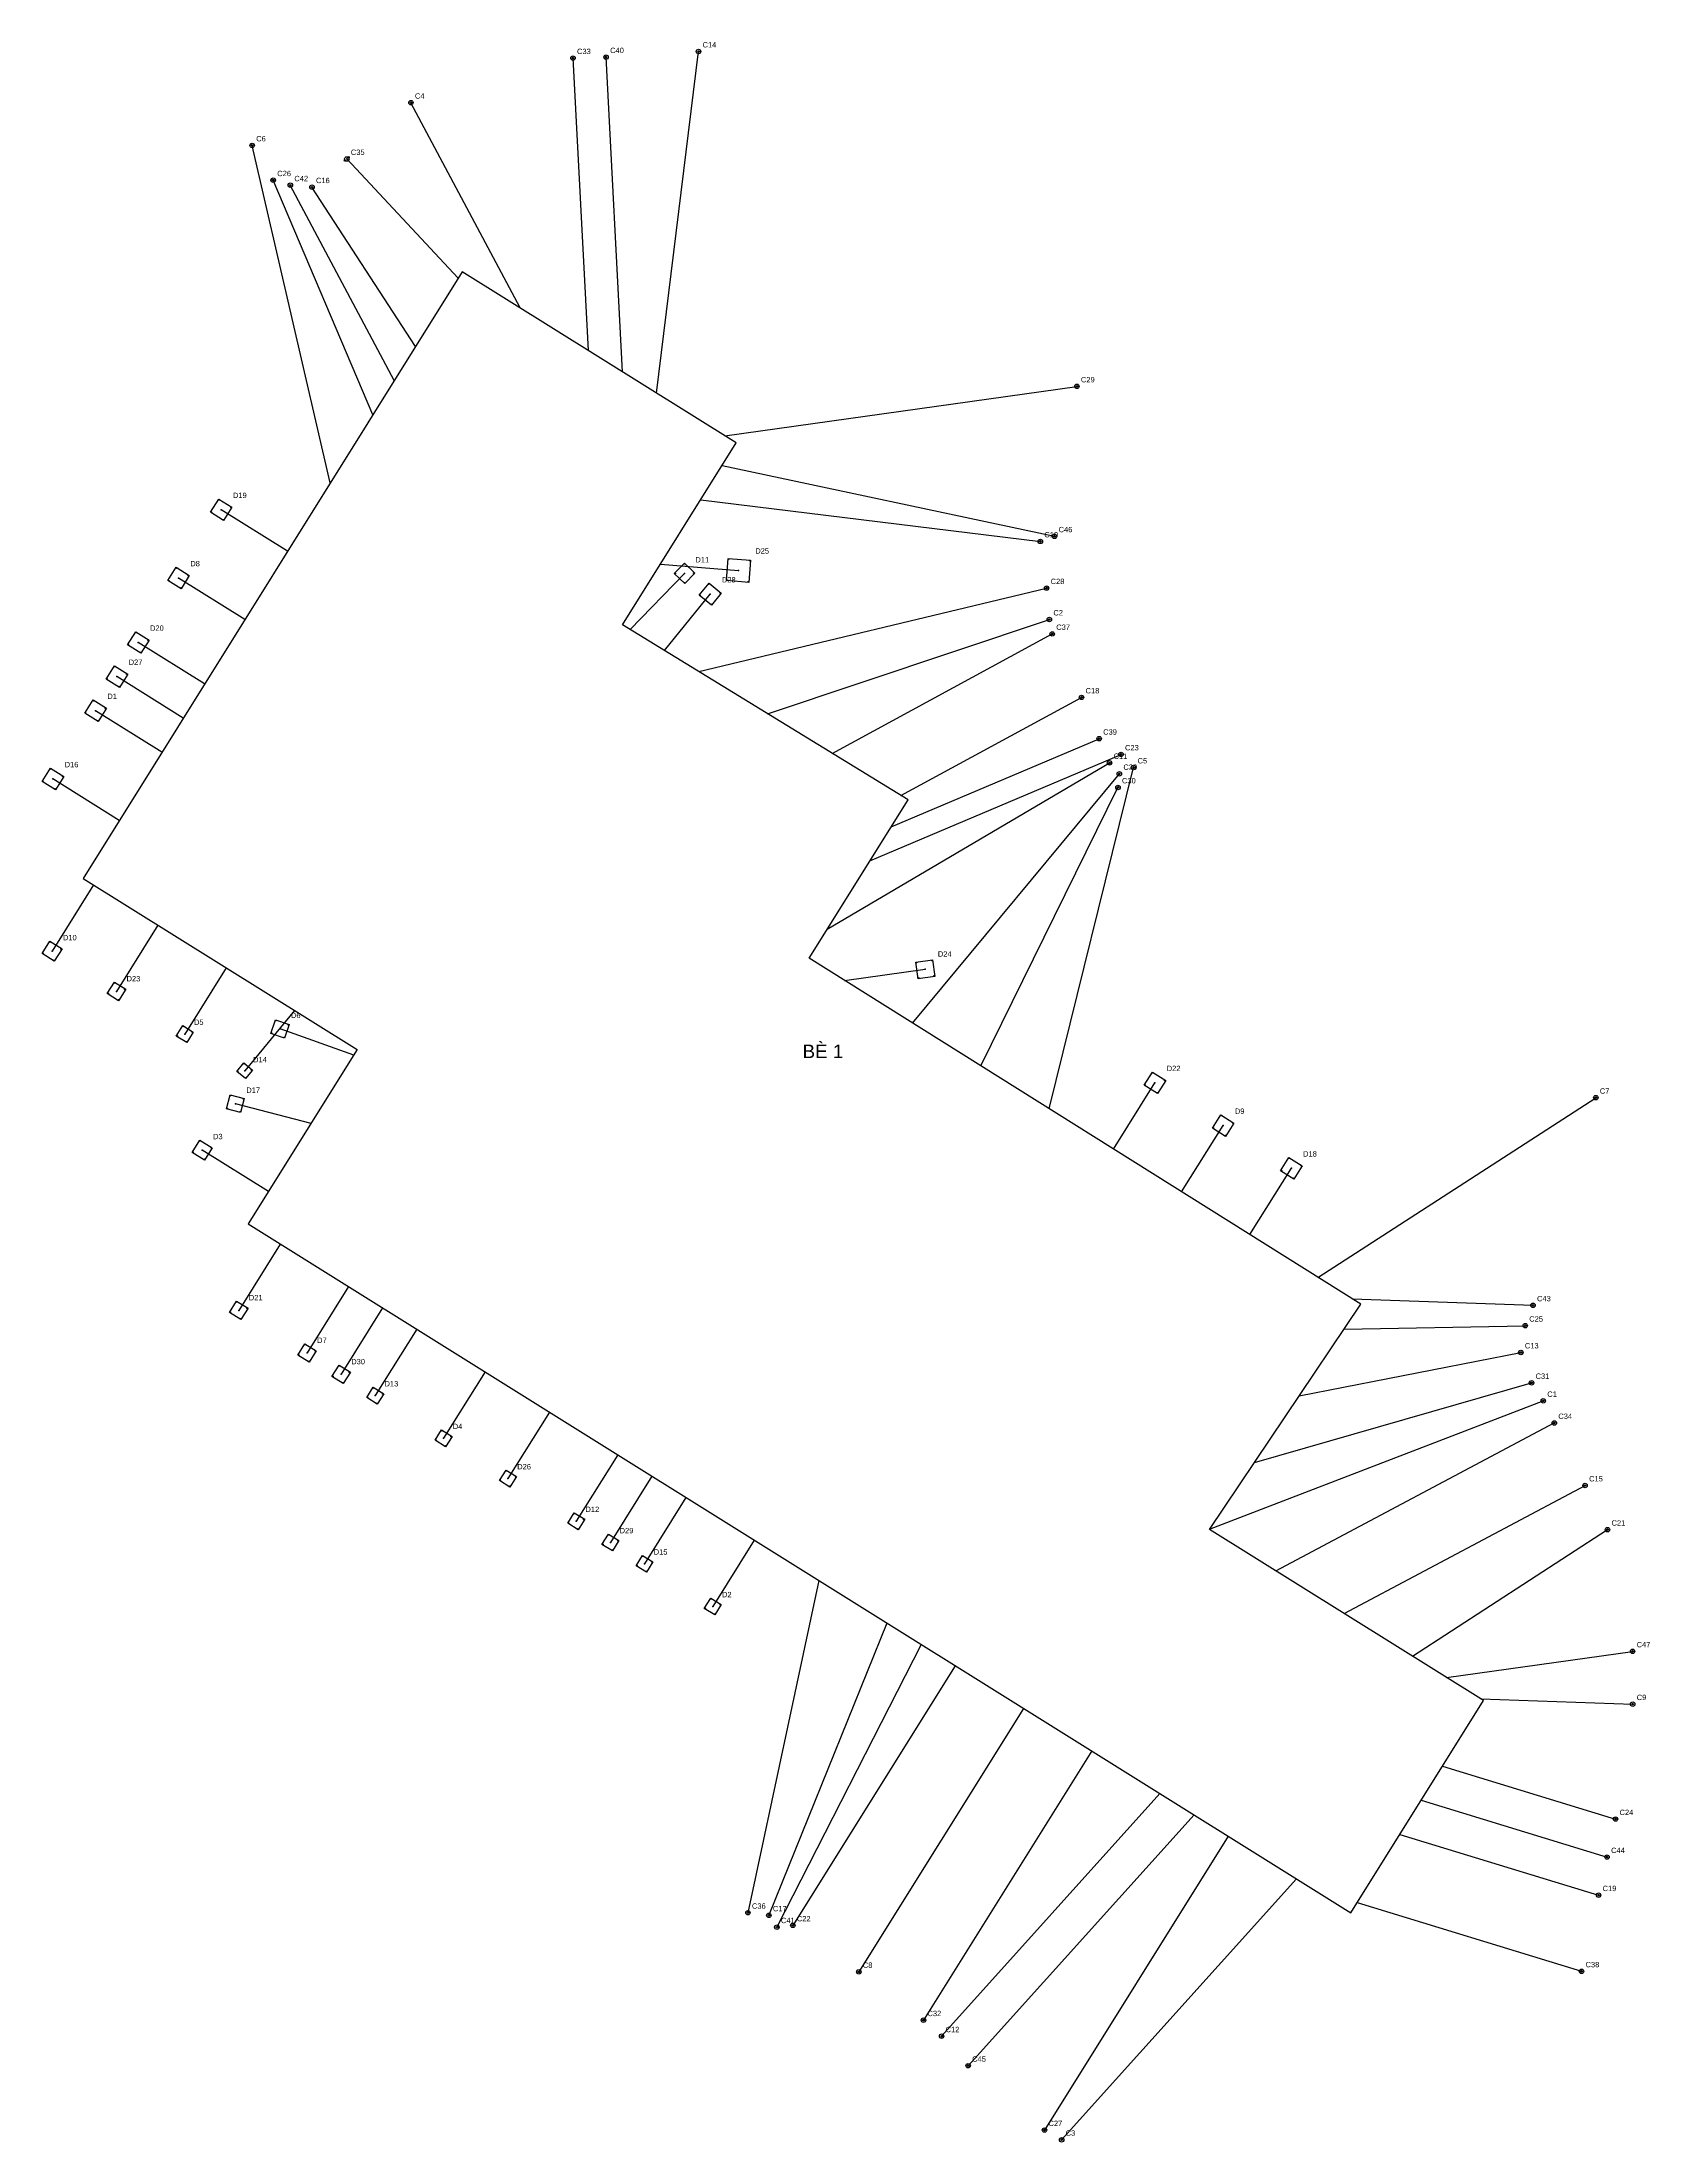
# Model space of a CAD drawing. Header units: metres. Extents: x 496742 to 497680, y 2343756 to 2344226.
# Drawn here: x 496742.2 to 497101.8, y 2343756 to 2344225.8 of the extents above; entities that cross this region are included whole.
import ezdxf

# ---------------------------------------------------------------- set-up
doc = ezdxf.new("R2010")
doc.units = ezdxf.units.M
for name, color, linetype in [('01_BE_PIN', 4, 'Continuous'), ('02_DAY_NEO_BO', 3, 'Continuous'), ('03_DAY_NEO_DAY', 1, 'Continuous'), ('04_COC_KHOAN_NHOI_BO', 2, 'Continuous'), ('05_DE_NEO_VIT_XOAN', 6, 'Continuous'), ('06_TOA_DO_TEXT', 7, 'Continuous')]:
    doc.layers.add(name, color=color, linetype=linetype)
doc.styles.add('VN', font='arial.ttf')

msp = doc.modelspace()

# ---------------------------------------------------------------- linework, layer by layer
at = {"layer": '01_BE_PIN'}
for p, q in [((496836.146, 2344174.377), (496751.359, 2344038.69)), ((496897.447, 2344136.072), (496836.146, 2344174.377)), ((496872.01, 2344095.366), (496897.447, 2344136.072)), ((496935.857, 2344056.225), (496872.01, 2344095.366)), ((496913.727, 2344020.809), (496935.857, 2344056.225)), ((496751.359, 2344038.69), (496812.659, 2344000.384)), ((497037.127, 2343943.419), (496913.727, 2344020.809)), ((496812.659, 2344000.384), (496788.283, 2343961.374)), ((496788.283, 2343961.374), (497034.853, 2343807.3)), ((497003.257, 2343893.078), (497037.127, 2343943.419)), ((497064.529, 2343854.791), (497003.257, 2343893.078)), ((497034.853, 2343807.3), (497064.529, 2343854.791))]:
    msp.add_line(p, q, dxfattribs=at)
at = {"layer": '02_DAY_NEO_BO'}
for p, q in [((496864.36, 2344156.75), (496860.92, 2344222.16)), ((496871.99, 2344151.98), (496868.32, 2344222.38)), ((496879.63, 2344147.21), (496889, 2344223.64)), ((496849.1, 2344166.28), (496824.67, 2344212.18)), ((496806.61, 2344127.12), (496789.17, 2344202.63)), ((496835.23, 2344172.91), (496810.33, 2344199.6)), ((496816.15, 2344142.38), (496793.87, 2344194.85)), ((496820.92, 2344150.01), (496797.7, 2344193.72)), ((496825.69, 2344157.65), (496802.54, 2344193.29)), ((496894.89, 2344137.67), (496973.62, 2344148.73)), ((496894.27, 2344131), (496968.61, 2344115.2)), ((496889.51, 2344123.36), (496965.44, 2344114.05)), ((496889.05, 2344084.92), (496966.84, 2344103.61)), ((496904.39, 2344075.51), (496967.46, 2344096.59)), ((496918.89, 2344066.63), (496968.1, 2344093.36)), ((496934.23, 2344057.22), (496974.66, 2344079.16)), ((496927.33, 2344042.57), (496983.48, 2344066.41)), ((496932.1, 2344050.21), (496978.59, 2344069.93)), ((496917.79, 2344027.31), (496980.92, 2344064.51)), ((496936.88, 2344006.29), (496983.12, 2344062.06)), ((496967.38, 2343987.16), (496986.29, 2344063.49)), ((496952.13, 2343996.72), (496982.8, 2344059.02)), ((497027.53, 2343949.44), (497089.67, 2343989.62)), ((497035.16, 2343944.65), (497075.63, 2343943.19)), ((497033.4, 2343937.88), (497073.89, 2343938.63)), ((497023.35, 2343922.95), (497072.91, 2343932.64)), ((497013.31, 2343908.01), (497075.3, 2343925.84)), ((497003.26, 2343893.08), (497077.92, 2343921.81)), ((497018.14, 2343883.78), (497080.39, 2343916.87)), ((497033.41, 2343874.24), (497087.27, 2343902.89)), ((497048.67, 2343864.7), (497092.29, 2343893.01)), ((496915.87, 2343881.65), (496900.04, 2343807.32)), ((496931.13, 2343872.11), (496904.73, 2343806.74)), ((496938.77, 2343867.34), (496906.52, 2343804.09)), ((497056.31, 2343859.93), (497097.9, 2343865.78)), ((496946.4, 2343862.57), (496910.08, 2343804.49)), ((497063.94, 2343855.16), (497097.92, 2343853.98)), ((496961.66, 2343853.03), (496924.84, 2343794.09)), ((496976.93, 2343843.5), (496939.3, 2343783.29)), ((497055.36, 2343840.12), (497094.09, 2343828.27)), ((496992.19, 2343833.96), (496943.35, 2343779.7)), ((497050.59, 2343832.48), (497092.19, 2343819.77)), ((496999.83, 2343829.19), (496949.29, 2343773.1)), ((497007.46, 2343824.42), (496966.37, 2343758.71)), ((497045.82, 2343824.85), (497090.29, 2343811.26)), ((497022.72, 2343814.88), (496970.2, 2343756.54)), ((497036.28, 2343809.59), (497086.48, 2343794.22))]:
    msp.add_line(p, q, dxfattribs=at)
at = {"layer": '03_DAY_NEO_DAY'}
for p, q in [((496797.08, 2344111.85), (496782.23, 2344121.12)), ((496880.5, 2344108.95), (496897.94, 2344107.57)), ((496787.54, 2344096.59), (496772.7, 2344105.86)), ((496873.7, 2344094.33), (496885.86, 2344106.91)), ((496881.38, 2344089.62), (496891.6, 2344102.25)), ((496778.53, 2344082.17), (496763.69, 2344091.44)), ((496773.76, 2344074.54), (496758.92, 2344083.81)), ((496768.99, 2344066.9), (496754.15, 2344076.18)), ((496759.45, 2344051.64), (496744.61, 2344060.91)), ((496753.67, 2344037.24), (496744.4, 2344022.4)), ((496768.09, 2344028.23), (496758.82, 2344013.39)), ((496783.36, 2344018.7), (496774.08, 2344003.85)), ((496921.63, 2344015.85), (496939.71, 2344018.36)), ((496798.62, 2344009.16), (496787.49, 2343995.65)), ((496811.89, 2343999.16), (496795.4, 2344005)), ((496981.78, 2343978.13), (496991.08, 2343992.95)), ((496802.35, 2343983.89), (496785.41, 2343988.27)), ((496997.03, 2343968.56), (497006.33, 2343983.39)), ((496792.82, 2343968.63), (496777.97, 2343977.9)), ((497012.28, 2343959), (497021.58, 2343973.83)), ((496795.45, 2343956.9), (496786.17, 2343942.06)), ((496810.71, 2343947.36), (496801.44, 2343932.52)), ((496818.34, 2343942.59), (496809.07, 2343927.75)), ((496825.98, 2343937.82), (496816.7, 2343922.98)), ((496841.24, 2343928.28), (496831.97, 2343913.44)), ((496855.66, 2343919.27), (496846.38, 2343904.43)), ((496870.92, 2343909.74), (496861.65, 2343894.89)), ((496878.55, 2343904.97), (496869.28, 2343890.13)), ((496886.19, 2343900.2), (496876.91, 2343885.36)), ((496901.45, 2343890.66), (496892.18, 2343875.82))]:
    msp.add_line(p, q, dxfattribs=at)
at = {"layer": '04_COC_KHOAN_NHOI_BO'}
for centre, radius in [((496860.92, 2344222.16), 0.5), ((496860.92, 2344222.16), 0.175), ((496868.32, 2344222.38), 0.5), ((496868.32, 2344222.38), 0.175), ((496889, 2344223.64), 0.5), ((496889, 2344223.64), 0.175), ((496824.67, 2344212.18), 0.5), ((496824.67, 2344212.18), 0.175), ((496789.17, 2344202.63), 0.5), ((496789.17, 2344202.63), 0.175), ((496809.946, 2344199.242), 0.175), ((496810.33, 2344199.6), 0.5), ((496810.714, 2344199.958), 0.175), ((496793.87, 2344194.85), 0.5), ((496793.87, 2344194.85), 0.175), ((496797.7, 2344193.72), 0.5), ((496797.7, 2344193.72), 0.175), ((496802.54, 2344193.29), 0.5), ((496802.54, 2344193.29), 0.175), ((496973.62, 2344148.73), 0.5), ((496973.62, 2344148.73), 0.175), ((496965.44, 2344114.05), 0.5), ((496965.44, 2344114.05), 0.175), ((496968.61, 2344115.2), 0.5), ((496968.61, 2344115.2), 0.175), ((496966.84, 2344103.61), 0.5), ((496966.84, 2344103.61), 0.175), ((496967.46, 2344096.59), 0.5), ((496967.46, 2344096.59), 0.175), ((496968.1, 2344093.36), 0.5), ((496968.1, 2344093.36), 0.175), ((496974.66, 2344079.16), 0.5), ((496974.66, 2344079.16), 0.175), ((496978.59, 2344069.93), 0.5), ((496978.59, 2344069.93), 0.175), ((496983.48, 2344066.41), 0.5), ((496983.48, 2344066.41), 0.175), ((496980.92, 2344064.51), 0.5), ((496980.92, 2344064.51), 0.175), ((496983.12, 2344062.06), 0.5), ((496983.12, 2344062.06), 0.175), ((496986.29, 2344063.49), 0.5), ((496986.29, 2344063.49), 0.175), ((496982.8, 2344059.02), 0.5), ((496982.8, 2344059.02), 0.175), ((497089.67, 2343989.62), 0.5), ((497089.67, 2343989.62), 0.175), ((497075.63, 2343943.19), 0.5), ((497075.63, 2343943.19), 0.175), ((497073.89, 2343938.63), 0.5), ((497073.89, 2343938.63), 0.175), ((497072.91, 2343932.64), 0.5), ((497072.91, 2343932.64), 0.175), ((497075.3, 2343925.84), 0.5), ((497075.3, 2343925.84), 0.175), ((497077.92, 2343921.81), 0.5), ((497077.92, 2343921.81), 0.175), ((497080.39, 2343916.87), 0.5), ((497080.39, 2343916.87), 0.175), ((497087.27, 2343902.89), 0.5), ((497087.27, 2343902.89), 0.175), ((497092.29, 2343893.01), 0.5), ((497092.29, 2343893.01), 0.175), ((497097.9, 2343865.78), 0.5), ((497097.9, 2343865.78), 0.175), ((497097.92, 2343853.98), 0.5), ((497097.92, 2343853.98), 0.175), ((497094.09, 2343828.27), 0.5), ((497094.09, 2343828.27), 0.175), ((497092.19, 2343819.77), 0.5), ((497092.19, 2343819.77), 0.175), ((496900.04, 2343807.32), 0.5), ((497090.29, 2343811.26), 0.5), ((497090.29, 2343811.26), 0.175), ((496900.04, 2343807.32), 0.175), ((496904.73, 2343806.74), 0.5), ((496904.73, 2343806.74), 0.175), ((496906.52, 2343804.09), 0.5), ((496906.52, 2343804.09), 0.175), ((496910.08, 2343804.49), 0.5), ((496910.08, 2343804.49), 0.175), ((496924.84, 2343794.09), 0.5), ((496924.84, 2343794.09), 0.175), ((497086.48, 2343794.22), 0.5), ((497086.48, 2343794.22), 0.175), ((496939.3, 2343783.29), 0.5), ((496939.3, 2343783.29), 0.175), ((496943.35, 2343779.7), 0.5), ((496943.35, 2343779.7), 0.175), ((496949.29, 2343773.1), 0.5), ((496949.29, 2343773.1), 0.175), ((496966.37, 2343758.71), 0.5), ((496966.37, 2343758.71), 0.175), ((496970.2, 2343756.54), 0.5), ((496970.2, 2343756.54), 0.175)]:
    msp.add_circle(centre, radius, dxfattribs=at)
for p in [(496860.92, 2344222.16), (496868.32, 2344222.38), (496889, 2344223.64), (496824.67, 2344212.18), (496789.17, 2344202.63), (496810.33, 2344199.6), (496793.87, 2344194.85), (496797.7, 2344193.72), (496802.54, 2344193.29), (496973.62, 2344148.73), (496965.44, 2344114.05), (496968.61, 2344115.2), (496966.84, 2344103.61), (496967.46, 2344096.59), (496968.1, 2344093.36), (496974.66, 2344079.16), (496978.59, 2344069.93), (496983.48, 2344066.41), (496980.92, 2344064.51), (496983.12, 2344062.06), (496986.29, 2344063.49), (496982.8, 2344059.02), (497089.67, 2343989.62), (497075.63, 2343943.19), (497073.89, 2343938.63), (497072.91, 2343932.64), (497075.3, 2343925.84), (497077.92, 2343921.81), (497080.39, 2343916.87), (497087.27, 2343902.89), (497092.29, 2343893.01), (497097.9, 2343865.78), (497097.92, 2343853.98), (497094.09, 2343828.27), (497092.19, 2343819.77), (497090.29, 2343811.26), (496900.04, 2343807.32), (496904.73, 2343806.74), (496906.52, 2343804.09), (496910.08, 2343804.49), (496924.84, 2343794.09), (497086.48, 2343794.22), (496939.3, 2343783.29), (496943.35, 2343779.7), (496949.29, 2343773.1), (496966.37, 2343758.71), (496970.2, 2343756.54)]:
    msp.add_point(p, dxfattribs=at)
at = {"layer": '05_DE_NEO_VIT_XOAN'}
for p, q in [((496779.819, 2344120.563), (496781.673, 2344123.531)), ((496781.673, 2344123.531), (496784.641, 2344121.677)), ((496782.787, 2344118.709), (496779.819, 2344120.563)), ((496784.641, 2344121.677), (496782.787, 2344118.709)), ((496883.562, 2344106.87), (496885.82, 2344109.208)), ((496885.82, 2344109.208), (496888.158, 2344106.95)), ((496895.252, 2344105.274), (496895.644, 2344110.258)), ((496895.644, 2344110.258), (496900.628, 2344109.866)), ((496900.628, 2344109.866), (496900.236, 2344104.882)), ((496770.289, 2344105.303), (496772.143, 2344108.271)), ((496773.257, 2344103.449), (496770.289, 2344105.303)), ((496772.143, 2344108.271), (496775.111, 2344106.417)), ((496775.111, 2344106.417), (496773.257, 2344103.449)), ((496885.9, 2344104.612), (496883.562, 2344106.87)), ((496888.158, 2344106.95), (496885.9, 2344104.612)), ((496889.139, 2344101.991), (496891.341, 2344104.711)), ((496891.341, 2344104.711), (496894.061, 2344102.509)), ((496900.236, 2344104.882), (496895.252, 2344105.274)), ((496891.859, 2344099.789), (496889.139, 2344101.991)), ((496894.061, 2344102.509), (496891.859, 2344099.789)), ((496761.279, 2344090.883), (496763.133, 2344093.851)), ((496764.247, 2344089.029), (496761.279, 2344090.883)), ((496763.133, 2344093.851), (496766.101, 2344091.997)), ((496766.101, 2344091.997), (496764.247, 2344089.029)), ((496756.509, 2344083.253), (496758.363, 2344086.221)), ((496758.363, 2344086.221), (496761.331, 2344084.367)), ((496759.477, 2344081.399), (496756.509, 2344083.253)), ((496761.331, 2344084.367), (496759.477, 2344081.399)), ((496751.739, 2344075.623), (496753.593, 2344078.591)), ((496754.707, 2344073.769), (496751.739, 2344075.623)), ((496753.593, 2344078.591), (496756.561, 2344076.737)), ((496756.561, 2344076.737), (496754.707, 2344073.769)), ((496742.199, 2344060.353), (496744.053, 2344063.321)), ((496744.053, 2344063.321), (496747.021, 2344061.467)), ((496747.021, 2344061.467), (496745.167, 2344058.499)), ((496745.167, 2344058.499), (496742.199, 2344060.353)), ((496742.161, 2344021.883), (496743.883, 2344024.639)), ((496743.883, 2344024.639), (496746.639, 2344022.917)), ((496744.917, 2344020.161), (496742.161, 2344021.883)), ((496746.639, 2344022.917), (496744.917, 2344020.161)), ((496937.595, 2344019.959), (496941.309, 2344020.475)), ((496938.111, 2344016.245), (496937.595, 2344019.959)), ((496941.309, 2344020.475), (496941.825, 2344016.761)), ((496756.753, 2344012.913), (496758.343, 2344015.457)), ((496758.343, 2344015.457), (496760.887, 2344013.867)), ((496941.825, 2344016.761), (496938.111, 2344016.245)), ((496759.297, 2344011.323), (496756.753, 2344012.913)), ((496760.887, 2344013.867), (496759.297, 2344011.323)), ((496772.185, 2344003.413), (496773.643, 2344005.745)), ((496773.643, 2344005.745), (496775.975, 2344004.287)), ((496793.326, 2344004.011), (496794.411, 2344007.074)), ((496794.411, 2344007.074), (496797.474, 2344005.989)), ((496797.474, 2344005.989), (496796.389, 2344002.926)), ((496774.517, 2344001.955), (496772.185, 2344003.413)), ((496775.975, 2344004.287), (496774.517, 2344001.955)), ((496796.389, 2344002.926), (496793.326, 2344004.011)), ((496785.73, 2343995.481), (496787.321, 2343997.41)), ((496787.321, 2343997.41), (496789.25, 2343995.819)), ((496789.25, 2343995.819), (496787.659, 2343993.89)), ((496787.659, 2343993.89), (496785.73, 2343995.481)), ((496988.668, 2343992.397), (496990.527, 2343995.362)), ((496991.633, 2343990.538), (496988.668, 2343992.397)), ((496990.527, 2343995.362), (496993.492, 2343993.503)), ((496993.492, 2343993.503), (496991.633, 2343990.538)), ((496783.43, 2343987.104), (496784.244, 2343990.25)), ((496786.576, 2343986.29), (496783.43, 2343987.104)), ((496784.244, 2343990.25), (496787.39, 2343989.436)), ((496787.39, 2343989.436), (496786.576, 2343986.29)), ((497003.918, 2343982.837), (497005.777, 2343985.802)), ((497006.883, 2343980.978), (497003.918, 2343982.837)), ((497005.777, 2343985.802), (497008.742, 2343983.943)), ((497008.742, 2343983.943), (497006.883, 2343980.978)), ((496775.731, 2343977.383), (496777.453, 2343980.139)), ((496778.487, 2343975.661), (496775.731, 2343977.383)), ((496777.453, 2343980.139), (496780.209, 2343978.417)), ((496780.209, 2343978.417), (496778.487, 2343975.661)), ((497019.168, 2343973.277), (497021.027, 2343976.242)), ((497022.133, 2343971.418), (497019.168, 2343973.277)), ((497021.027, 2343976.242), (497023.992, 2343974.383)), ((497023.992, 2343974.383), (497022.133, 2343971.418)), ((496784.103, 2343941.583), (496785.693, 2343944.127)), ((496785.693, 2343944.127), (496788.237, 2343942.537)), ((496786.647, 2343939.993), (496784.103, 2343941.583)), ((496788.237, 2343942.537), (496786.647, 2343939.993)), ((496799.373, 2343932.043), (496800.963, 2343934.587)), ((496800.963, 2343934.587), (496803.507, 2343932.997)), ((496801.917, 2343930.453), (496799.373, 2343932.043)), ((496803.507, 2343932.997), (496801.917, 2343930.453)), ((496807.003, 2343927.273), (496808.593, 2343929.817)), ((496809.547, 2343925.683), (496807.003, 2343927.273)), ((496808.593, 2343929.817), (496811.137, 2343928.227)), ((496811.137, 2343928.227), (496809.547, 2343925.683)), ((496814.805, 2343922.543), (496816.263, 2343924.875)), ((496817.137, 2343921.085), (496814.805, 2343922.543)), ((496816.263, 2343924.875), (496818.595, 2343923.417)), ((496818.595, 2343923.417), (496817.137, 2343921.085)), ((496830.075, 2343913.003), (496831.533, 2343915.335)), ((496832.407, 2343911.545), (496830.075, 2343913.003)), ((496831.533, 2343915.335), (496833.865, 2343913.877)), ((496833.865, 2343913.877), (496832.407, 2343911.545)), ((496844.485, 2343903.993), (496845.943, 2343906.325)), ((496846.817, 2343902.535), (496844.485, 2343903.993)), ((496845.943, 2343906.325), (496848.275, 2343904.867)), ((496848.275, 2343904.867), (496846.817, 2343902.535)), ((496859.755, 2343894.453), (496861.213, 2343896.785)), ((496862.087, 2343892.995), (496859.755, 2343894.453)), ((496861.213, 2343896.785), (496863.545, 2343895.327)), ((496863.545, 2343895.327), (496862.087, 2343892.995)), ((496867.385, 2343889.693), (496868.843, 2343892.025)), ((496869.717, 2343888.235), (496867.385, 2343889.693)), ((496868.843, 2343892.025), (496871.175, 2343890.567)), ((496871.175, 2343890.567), (496869.717, 2343888.235)), ((496875.015, 2343884.923), (496876.473, 2343887.255)), ((496877.347, 2343883.465), (496875.015, 2343884.923)), ((496876.473, 2343887.255), (496878.805, 2343885.797)), ((496878.805, 2343885.797), (496877.347, 2343883.465)), ((496890.285, 2343875.383), (496891.743, 2343877.715)), ((496892.617, 2343873.925), (496890.285, 2343875.383)), ((496891.743, 2343877.715), (496894.075, 2343876.257)), ((496894.075, 2343876.257), (496892.617, 2343873.925))]:
    msp.add_line(p, q, dxfattribs=at)
for centre in [(496781.721, 2344123.325), (496780.025, 2344120.611), (496782.739, 2344118.915), (496784.435, 2344121.629), (496885.824, 2344108.996), (496895.782, 2344110.097), (496900.467, 2344109.728), (496770.495, 2344105.351), (496772.191, 2344108.065), (496773.209, 2344103.655), (496774.905, 2344106.369), (496883.774, 2344106.874), (496885.896, 2344104.824), (496887.946, 2344106.946), (496891.363, 2344104.5), (496895.413, 2344105.412), (496900.098, 2344105.043), (496889.35, 2344102.013), (496891.837, 2344100), (496893.85, 2344102.487), (496761.485, 2344090.931), (496763.181, 2344093.645), (496765.895, 2344091.949), (496758.411, 2344086.015), (496764.199, 2344089.235), (496756.715, 2344083.301), (496759.429, 2344081.605), (496761.125, 2344084.319), (496751.945, 2344075.671), (496753.641, 2344078.385), (496756.355, 2344076.689), (496754.659, 2344073.975), (496744.101, 2344063.115), (496746.815, 2344061.419), (496742.405, 2344060.401), (496745.119, 2344058.705), (496743.931, 2344024.433), (496742.367, 2344021.931), (496744.869, 2344020.367), (496746.433, 2344022.869), (496937.764, 2344019.832), (496941.182, 2344020.306), (496758.391, 2344015.25), (496938.238, 2344016.414), (496941.656, 2344016.888), (496756.96, 2344012.961), (496759.249, 2344011.53), (496760.68, 2344013.819), (496773.69, 2344005.538), (496794.502, 2344006.883), (496797.283, 2344005.898), (496772.392, 2344003.46), (496774.47, 2344002.162), (496775.768, 2344004.24), (496793.517, 2344004.102), (496796.298, 2344003.117), (496787.341, 2343997.198), (496789.038, 2343995.799), (496785.942, 2343995.501), (496787.639, 2343994.102), (496988.874, 2343992.445), (496990.575, 2343995.156), (496993.286, 2343993.455), (496783.613, 2343987.211), (496784.351, 2343990.067), (496786.469, 2343986.473), (496787.207, 2343989.329), (496991.585, 2343990.744), (497004.124, 2343982.885), (497005.825, 2343985.596), (497008.536, 2343983.895), (496775.937, 2343977.431), (496777.501, 2343979.933), (496780.003, 2343978.369), (497006.835, 2343981.184), (496778.439, 2343975.867), (497019.374, 2343973.325), (497021.075, 2343976.036), (497023.786, 2343974.335), (497022.085, 2343971.624), (496785.741, 2343943.92), (496784.31, 2343941.631), (496786.599, 2343940.2), (496788.03, 2343942.489), (496799.58, 2343932.091), (496801.011, 2343934.38), (496801.869, 2343930.66), (496803.3, 2343932.949), (496807.21, 2343927.321), (496808.641, 2343929.61), (496809.499, 2343925.89), (496810.93, 2343928.179), (496815.012, 2343922.59), (496816.31, 2343924.668), (496817.09, 2343921.292), (496818.388, 2343923.37), (496830.282, 2343913.05), (496831.58, 2343915.128), (496832.36, 2343911.752), (496833.658, 2343913.83), (496844.692, 2343904.04), (496845.99, 2343906.118), (496846.77, 2343902.742), (496848.068, 2343904.82), (496859.962, 2343894.5), (496861.26, 2343896.578), (496862.04, 2343893.202), (496863.338, 2343895.28), (496867.592, 2343889.74), (496868.89, 2343891.818), (496869.67, 2343888.442), (496870.968, 2343890.52), (496875.222, 2343884.97), (496876.52, 2343887.048), (496877.3, 2343883.672), (496878.598, 2343885.75), (496890.492, 2343875.43), (496891.79, 2343877.508), (496892.57, 2343874.132), (496893.868, 2343876.21)]:
    msp.add_circle(centre, 0.06, dxfattribs=at)
for p in [(496782.23, 2344121.12), (496772.7, 2344105.86), (496885.86, 2344106.91), (496897.94, 2344107.57), (496891.6, 2344102.25), (496763.69, 2344091.44), (496758.92, 2344083.81), (496754.15, 2344076.18), (496744.61, 2344060.91), (496744.4, 2344022.4), (496939.71, 2344018.36), (496758.82, 2344013.39), (496795.4, 2344005), (496774.08, 2344003.85), (496787.49, 2343995.65), (496991.08, 2343992.95), (496785.41, 2343988.27), (497006.33, 2343983.39), (496777.97, 2343977.9), (497021.58, 2343973.83), (496786.17, 2343942.06), (496801.44, 2343932.52), (496809.07, 2343927.75), (496816.7, 2343922.98), (496831.97, 2343913.44), (496846.38, 2343904.43), (496861.65, 2343894.89), (496869.28, 2343890.13), (496876.91, 2343885.36), (496892.18, 2343875.82)]:
    msp.add_point(p, dxfattribs=at)

# ---------------------------------------------------------------- texts
at = {"layer": '01_BE_PIN', "style": 'VN'}
msp.add_text('BÈ 1', height=3, dxfattribs=at).set_placement((496912.271, 2343998.49))
at = {"layer": '06_TOA_DO_TEXT', "style": 'VN'}
for s, p in [('C14', (496889.9, 2344224.54)), ('C33', (496861.82, 2344223.06)), ('C40', (496869.22, 2344223.28)), ('C4', (496825.57, 2344213.08)), ('C6', (496790.07, 2344203.53)), ('C35', (496811.23, 2344200.5)), ('C26', (496794.77, 2344195.75)), ('C42', (496798.6, 2344194.62)), ('C16', (496803.44, 2344194.19)), ('C29', (496974.52, 2344149.63)), ('D19', (496784.855, 2344123.745)), ('C10', (496966.34, 2344114.95)), ('C46', (496969.51, 2344116.1)), ('D8', (496775.325, 2344108.485)), ('D11', (496888.298, 2344109.348)), ('D25', (496901.69, 2344111.32)), ('D28', (496894.225, 2344104.875)), ('C28', (496967.74, 2344104.51)), ('D20', (496766.315, 2344094.065)), ('C2', (496968.36, 2344097.49)), ('C37', (496969, 2344094.26)), ('D27', (496761.545, 2344086.435)), ('C18', (496975.56, 2344080.06)), ('D1', (496756.775, 2344078.805)), ('C39', (496979.49, 2344070.83)), ('C11', (496981.82, 2344065.41)), ('C23', (496984.38, 2344067.31)), ('D16', (496747.235, 2344063.535)), ('C20', (496984.02, 2344062.96)), ('C5', (496987.19, 2344064.39)), ('C30', (496983.7, 2344059.92)), ('D10', (496746.838, 2344024.838)), ('D24', (496942.523, 2344021.173)), ('D23', (496761.07, 2344015.64)), ('D5', (496776.143, 2344005.913)), ('D6', (496797.838, 2344007.438)), ('D14', (496789.365, 2343997.525)), ('D22', (496993.705, 2343995.575)), ('D17', (496787.848, 2343990.708)), ('C7', (497090.57, 2343990.52)), ('D9', (497008.955, 2343986.015)), ('D3', (496780.408, 2343980.338)), ('D18', (497024.205, 2343976.455)), ('D21', (496788.42, 2343944.31)), ('C43', (497076.53, 2343944.09)), ('C25', (497074.79, 2343939.53)), ('D7', (496803.69, 2343934.77)), ('C13', (497073.81, 2343933.54)), ('D30', (496811.32, 2343930)), ('D13', (496818.763, 2343925.043)), ('C31', (497076.2, 2343926.74)), ('C1', (497078.82, 2343922.71)), ('D4', (496834.033, 2343915.503)), ('C34', (497081.29, 2343917.77)), ('D26', (496848.443, 2343906.493)), ('C15', (497088.17, 2343903.79)), ('D12', (496863.713, 2343896.953)), ('D29', (496871.343, 2343892.193)), ('C21', (497093.19, 2343893.91)), ('D15', (496878.973, 2343887.423)), ('D2', (496894.243, 2343877.883)), ('C47', (497098.8, 2343866.68)), ('C9', (497098.82, 2343854.88)), ('C24', (497094.99, 2343829.17)), ('C44', (497093.09, 2343820.67)), ('C19', (497091.19, 2343812.16)), ('C36', (496900.94, 2343808.22)), ('C17', (496905.63, 2343807.64)), ('C41', (496907.42, 2343804.99)), ('C22', (496910.98, 2343805.39)), ('C8', (496925.74, 2343794.99)), ('C38', (497087.38, 2343795.12)), ('C32', (496940.2, 2343784.19)), ('C12', (496944.25, 2343780.6)), ('C45', (496950.19, 2343774)), ('C27', (496967.27, 2343759.61)), ('C3', (496971.1, 2343757.44))]:
    msp.add_text(s, height=1.2, dxfattribs=at).set_placement(p)

doc.saveas('drawing.dxf')
